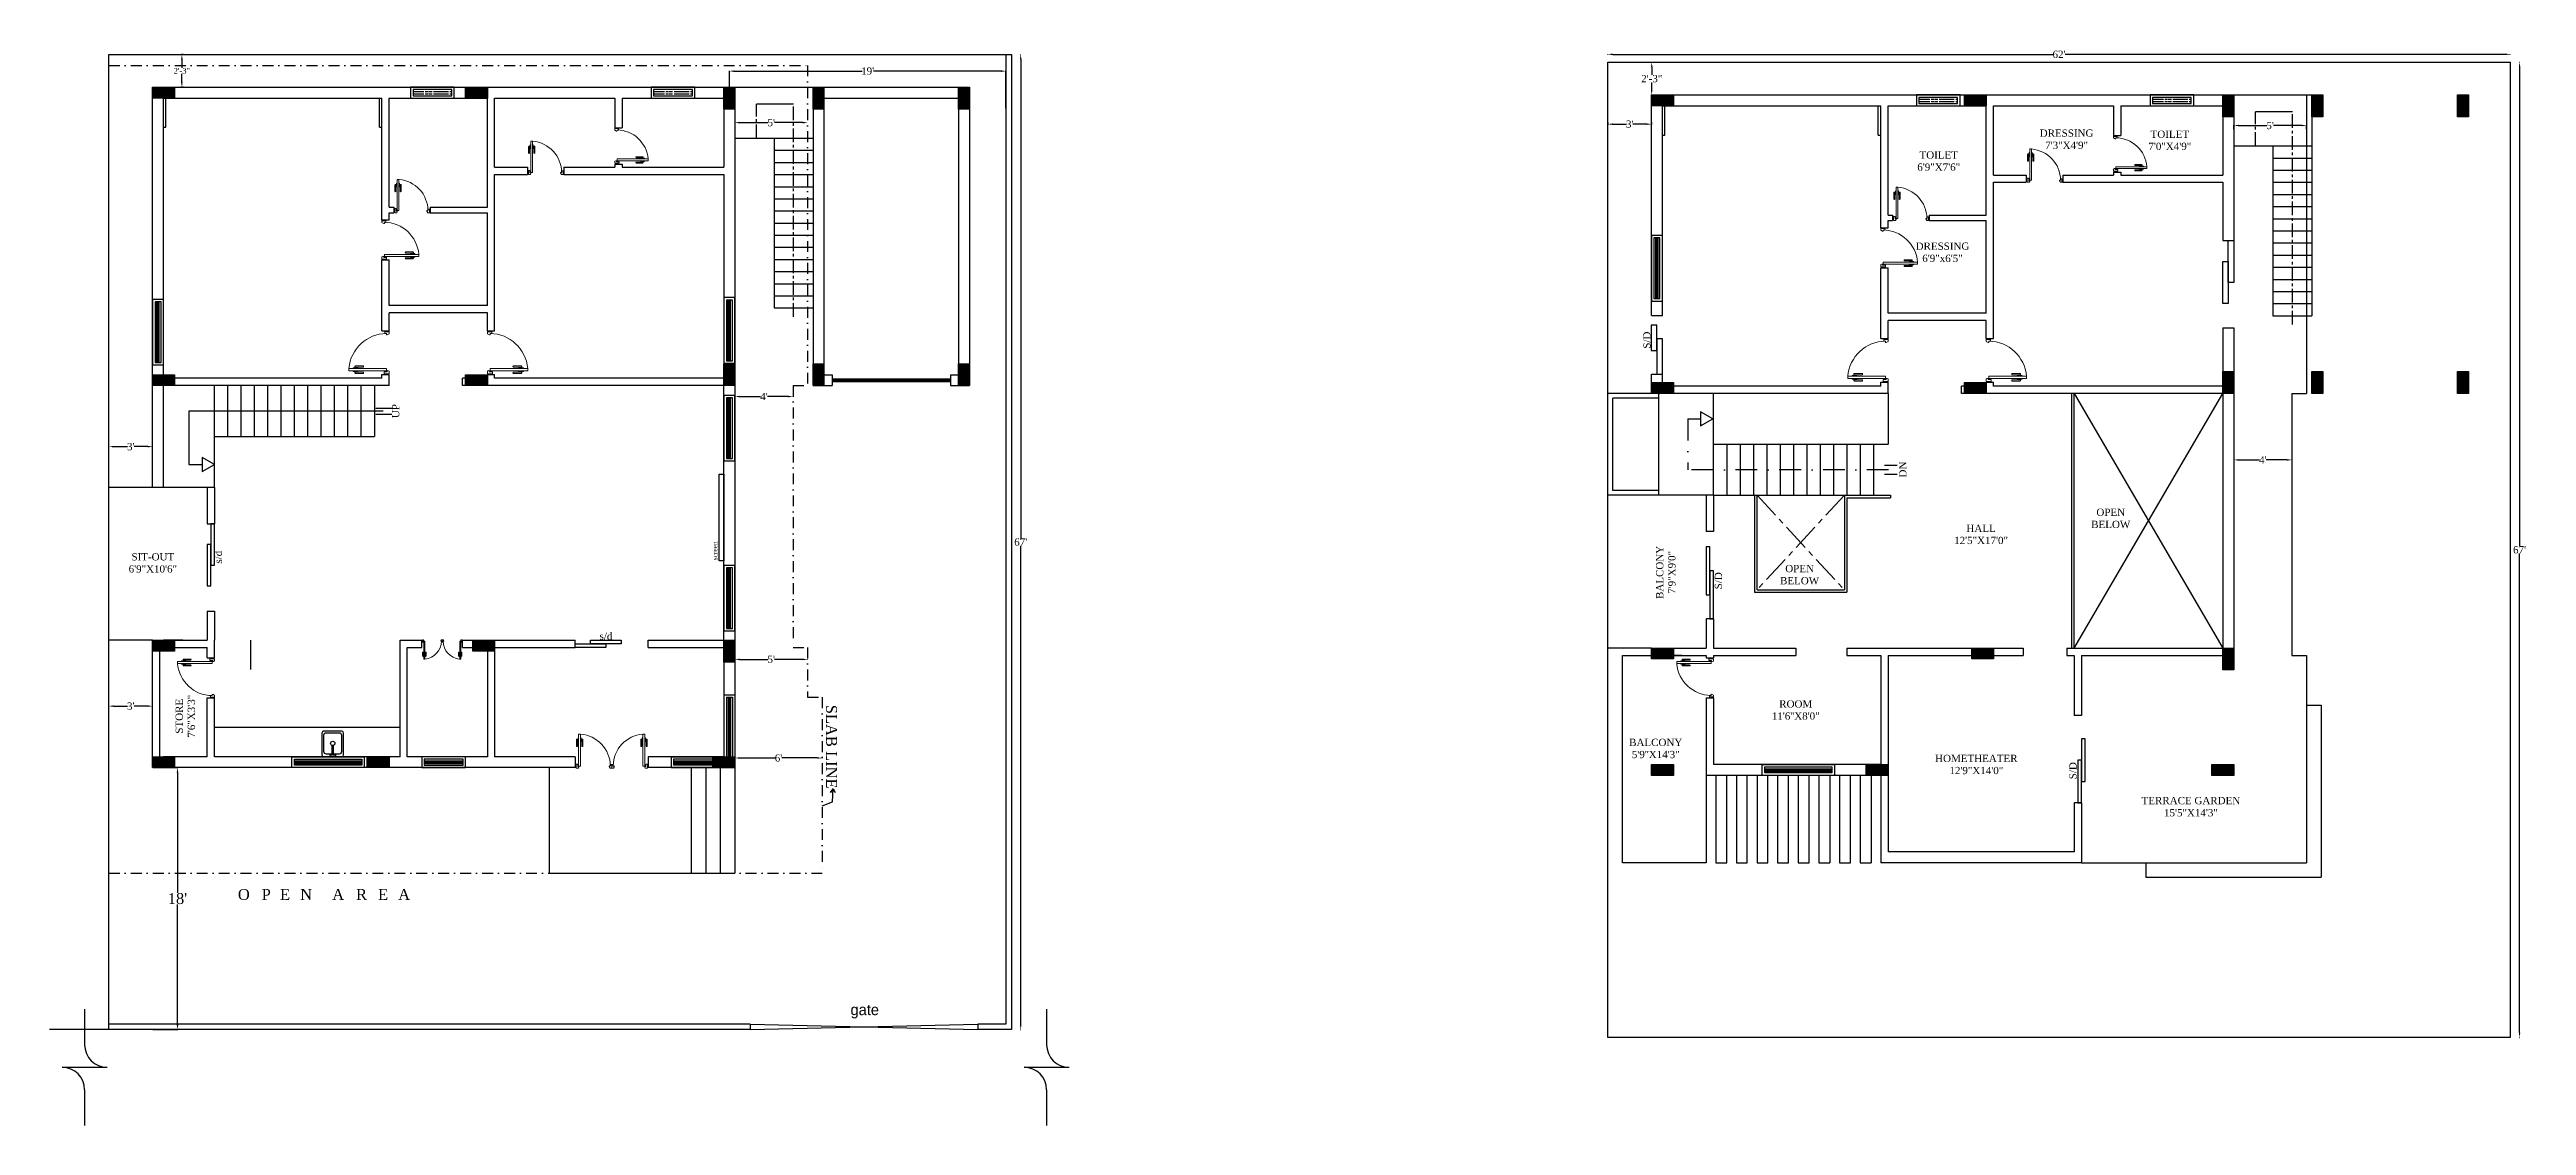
# Model space of a CAD drawing. Header units: inches. Extents: x 74 to 2116, y 279 to 1166.
import ezdxf

# ---------------------------------------------------------------- set-up
doc = ezdxf.new("R2010")
doc.units = ezdxf.units.IN
doc.header["$LTSCALE"] = 9
doc.header["$MEASUREMENT"] = 0
for name, pattern in [('CENTER', [2, 1.25, -0.25, 0.25, -0.25]), ('DASHDOTX2', [2, 1, -0.5, 0, -0.5]), ('DASHED2', [0.375, 0.25, -0.125])]:
    doc.linetypes.add(name, pattern=pattern)
for name, color, linetype, lineweight in [('COLUMNS', 43, 'Continuous', 25), ('DIMENSIONS', 223, 'Continuous', 25), ('DOORS', 32, 'Continuous', 25), ('PUERTAS', 40, 'Continuous', 15), ('PUERTAS MADERA', 37, 'Continuous', 13), ('WALL', 251, 'Continuous', 30), ('windows', 43, 'Continuous', 25)]:
    doc.layers.add(name, color=color, linetype=linetype, lineweight=lineweight)
for name, color, linetype in [('FURNITURE.NEW', 155, 'Continuous'), ('STAIR CASE', 23, 'Continuous'), ('TEXT', 232, 'Continuous')]:
    doc.layers.add(name, color=color, linetype=linetype)
doc.styles.add('outer', font='TEMPSITC.TTF', dxfattribs={"height": 9})
doc.styles.get("Standard").update_dxf_attribs({"font": 'times.ttf', "height": 6})
doc.dimstyles.get("Standard").update_dxf_attribs({"dimtxt": 6, "dimasz": 4, "dimexe": 0.18, "dimexo": 0.0625, "dimgap": 0.09, "dimtad": 0, "dimtih": 1, "dimtoh": 1, "dimdec": 0, "dimzin": 0, "dimdsep": 46, "dimlunit": 3, "dimtxsty": 'Standard', "dimcen": 0.09, "dimadec": 0, "dimazin": 0, "dimtfac": 1, "dimtdec": 0, "dimtofl": 0, "dimtmove": 0, "dimatfit": 3, "dimfxl": 1, "dimtolj": 1, "dimtzin": 0, "dimarcsym": 0})

msp = doc.modelspace()

# ---------------------------------------------------------------- texts
at = {"color": 7, "lineweight": 30, "ltscale": 16, "attachment_point": 5, "rotation": 90, "style": 'outer'}
for s, insert, char_height in [('\\A1;{\\fTimes New Roman|b0|i0|c0|p18;\\C256;S/D}', (1390.9, 926.5), 6), ('\\A1;{\\fTimes New Roman|b0|i0|c0|p18;\\C256;screen}', (622.6, 752.8), 4)]:
    msp.add_mtext(s, dxfattribs=dict(at, insert=insert, char_height=char_height))
at = {"color": 7, "lineweight": 30, "ltscale": 16, "insert": (1516.8, 733.1), "char_height": 6, "attachment_point": 5, "style": 'outer'}
msp.add_mtext('\\A1;{\\fTimes New Roman|b0|i0|c0|p18;\\C256;OPEN \\PBELOW}', dxfattribs=at)
at = {"layer": 'TEXT', "attachment_point": 5, "style": 'outer'}
for s, insert, char_height in [('\\A1;{\\fTimes New Roman|b0|i0|c0|p18;\\C256;DRESSING\\P7\'3"X4\'9"}', (1736.9, 1092.1), 6), ('\\A1;{\\fTimes New Roman|b0|i0|c0|p18;\\C256;TOILET\\P7\'0"X4\'9"}', (1822, 1091.2), 6), ('\\A1;{\\fTimes New Roman|b0|i0|c0|p18;\\C256;TOILET\\P6\'9"X7\'6"}', (1631.5, 1074.1), 6), ('\\A1;{\\fTimes New Roman|b0|i0|c0|p18;\\C256;DRESSING\\P6\'9"x6\'5"}', (1634.6, 998.9), 6), ('\\A1;{\\fTimes New Roman|b0|i0|c0|p18;\\C256;OPEN \\PBELOW}', (1773.3, 779.5), 6), ('\\A1;{\\fTimes New Roman|b0|i0|c0|p18;HALL\\P12\'5"X17\'0"}', (1666.4, 766.3), 6), ('\\A1;{\\fTimes New Roman|b0|i0|c0|p18;SIT-OUT\\P6\'9"X10\'6"}', (159.2, 742.8), 6), ('\\A1;{\\fTimes New Roman|b0|i0|c0|p18;\\C256;s/d}', (532.8, 682.4), 6), ('\\A1;{\\fTimes New Roman|b0|i0|c0|p18;\\C256;ROOM\\P11\'6\'\'X8\'0"}', (1513.6, 621.5), 6), ('\\A1;{\\fTimes New Roman|b0|i0|c0|p18;BALCONY\\P5\'9\'\'X14\'3"}', (1398.2, 589.8), 6), ('\\A1;{\\fTimes New Roman|b0|i0|c0|p18;\\C256;HOMETHEATER\\P12\'9"X14\'0"}', (1662.5, 576.6), 6), ('\\A1;{\\fTimes New Roman|b0|i0|c0|p18;\\C256;TERRACE GARDEN\\P15\'5"X14\'3"}', (1839.4, 541.8), 6), ('\\A1;{\\fTimes New Roman|b0|i0|c0|p18;\\T2;OPEN AREA}', (305.2, 469.4), 9), ('\\A1;{\\fBankGothic Lt BT|b0|i0|c0|p34;gate}', (746.1, 373.1), 9)]:
    msp.add_mtext(s, dxfattribs=dict(at, insert=insert, char_height=char_height))
for s, insert, char_height, rotation in [('\\A1;{\\fTimes New Roman|b0|i0|c0|p18;\\C232;UP}', (359.5, 868), 6, 90), ('\\A1;{\\fTimes New Roman|b0|i0|c0|p18;\\C256;DN}', (1601.9, 819.8), 6, 90), ('\\A1;{\\fTimes New Roman|b0|i0|c0|p18;BALCONY\\P7\'9"X9\'0"}', (1406.5, 735), 6, 90), ('\\A1;{\\fTimes New Roman|b0|i0|c0|p18;\\C256;s/d}', (213.2, 747.5), 6, 90), ('\\A1;{\\fTimes New Roman|b0|i0|c0|p18;\\C256;S/D}', (1449.9, 728.1), 6, 90), ('\\A1;{\\fTimes New Roman|b0|i0|c0|p18;STORE\\P7\'6"X3\'3"}', (186, 616.4), 6, 90), ('\\A1;{\\fTimes New Roman|b0|i0|c0|p18;SLAB LINE}', (718.7, 591.3), 9, 270), ('\\A1;{\\fTimes New Roman|b0|i0|c0|p18;\\C256;S/D}', (1742.2, 571.5), 6, 90)]:
    msp.add_mtext(s, dxfattribs=dict(at, insert=insert, char_height=char_height, rotation=rotation))

# ---------------------------------------------------------------- blocks, each defined once
blk = doc.blocks.new('*D25')
at = {"layer": 'Defpoints', "color": 0, "ltscale": 2, "transparency": 16777216}
for p in [(867, 1162), (867, 358), (874.7, 358)]:
    blk.add_point(p, dxfattribs=at)
at = {"layer": 'DIMENSIONS', "color": 0, "linetype": 'Continuous', "lineweight": -2, "ltscale": 2, "transparency": 16777216}
for p, q in [((874.5, 1162), (874.9, 1162)), ((874.7, 1158), (874.7, 763.2)), ((874.7, 362), (874.7, 756.9)), ((874.5, 358), (874.9, 358))]:
    blk.add_line(p, q, dxfattribs=at)
at = {"layer": 'DIMENSIONS', "color": 0, "ltscale": 2, "transparency": 16777216}
for points in [[(874, 1158), (875.3, 1158), (874.7, 1162)], [(874, 362), (875.3, 362), (874.7, 358)]]:
    blk.add_solid(points, dxfattribs=at)
at = {"layer": 'DIMENSIONS', "color": 0, "lineweight": 25, "ltscale": 2, "transparency": 16777216, "insert": (874.7, 760), "char_height": 6, "attachment_point": 5}
blk.add_mtext("\\A1;{\\C1;67'}", dxfattribs=at)
blk = doc.blocks.new('*D22')
at = {"layer": 'Defpoints', "color": 0, "transparency": 16777216}
for p in [(862.5, 1148.3), (634.5, 1117.8), (862.5, 1117.8)]:
    blk.add_point(p, dxfattribs=at)
at = {"layer": 'DIMENSIONS', "color": 0, "lineweight": -2, "transparency": 16777216}
for p, q in [((634.5, 1117.8), (634.5, 1148.4)), ((638.5, 1148.3), (743.9, 1148.3)), ((858.5, 1148.3), (753.2, 1148.3)), ((862.5, 1117.8), (862.5, 1148.4))]:
    blk.add_line(p, q, dxfattribs=at)
at = {"layer": 'DIMENSIONS', "color": 0, "transparency": 16777216}
for points in [[(638.5, 1148.9), (638.5, 1147.6), (634.5, 1148.3)], [(858.5, 1148.9), (858.5, 1147.6), (862.5, 1148.3)]]:
    blk.add_solid(points, dxfattribs=at)
at = {"layer": 'DIMENSIONS', "color": 0, "transparency": 16777216, "insert": (748.5, 1148.3), "char_height": 6, "attachment_point": 5}
blk.add_mtext("\\A1;{\\C1;19'}", dxfattribs=at)
blk = doc.blocks.new('*D26')
at = {"layer": 'Defpoints', "color": 0, "transparency": 16777216}
for p in [(159, 574), (159, 358), (179.5, 358)]:
    blk.add_point(p, dxfattribs=at)
at = {"layer": 'DIMENSIONS', "color": 0, "lineweight": -2, "transparency": 16777216}
for p, q in [((159.1, 574), (179.7, 574)), ((179.5, 570), (179.5, 470.7)), ((179.5, 362), (179.5, 461.3)), ((159.1, 358), (179.7, 358))]:
    blk.add_line(p, q, dxfattribs=at)
at = {"layer": 'DIMENSIONS', "color": 0, "transparency": 16777216}
for points in [[(178.9, 570), (180.2, 570), (179.5, 574)], [(178.9, 362), (180.2, 362), (179.5, 358)]]:
    blk.add_solid(points, dxfattribs=at)
at = {"layer": 'DIMENSIONS', "color": 0, "transparency": 16777216, "insert": (179.5, 466), "char_height": 6, "attachment_point": 5}
blk.add_mtext("\\A1;{\\H1.5x;\\C1;18'}", dxfattribs=at)
blk = doc.blocks.new('dgfgf')
at = {"layer": 'PUERTAS', "color": 253}
for p, q in [((-4.1, 20.4), (-3.7, 20.4)), ((-0.9, 20.4), (-1.4, 20.4))]:
    blk.add_line(p, q, dxfattribs=at)
for points in [[(-4.1, 21.2), (-4.1, 16.1, -1), (-4.8, 16.1), (-4.8, 20.8, -0.414214), (-4.5, 21.2), (-3.7, 21.2)], [(-0.9, 21.2), (-0.9, 16.1, 1), (-0.2, 16.1), (-0.2, 20.8, 0.414214), (-0.6, 21.2), (-1.4, 21.2)]]:
    blk.add_lwpolyline(points, format="xyb", dxfattribs=at)
for points in [[(-3.2, 22.2), (-3.7, 22.2), (-3.7, 19.4), (-3.2, 19.4)], [(-1.8, 22.2), (-1.4, 22.2), (-1.4, 19.4), (-1.8, 19.4)]]:
    blk.add_lwpolyline(points, dxfattribs=at)
at = {"layer": 'PUERTAS MADERA'}
for p, q in [((-3.2, 24.9), (-1.8, 24.9)), ((-3.2, 1.6), (-3.2, 24.9)), ((-1.8, 24.9), (-1.8, 1.6)), ((-25.9, 1.8), (-26.5, 1.8)), ((-25.9, 2.7), (-24.8, 2.7)), ((-25.9, 0), (-25.9, 2.7)), ((-24.8, 2.7), (-24.8, 1.6)), ((-24.8, 1.6), (-24.4, 1.6)), ((-24.7, 0), (-24, 1.2)), ((-1.8, 1.6), (-3.2, 1.6)), ((-1.5, 0), (-1.9, 0.7)), ((-1.1, 1.2), (-1.5, 1.2)), ((-1.5, 0), (0, 0)), ((-1.1, 3.1), (-1.1, 1.2)), ((0, 3.1), (-1.1, 3.1)), ((0, 0), (0, 3.1)), ((0, 2.7), (0.5, 2.7)), ((0, 0.5), (0.5, 0.5)), ((-25.9, 0), (-26.5, 0)), ((-24.7, 0), (-25.9, 0))]:
    blk.add_line(p, q, dxfattribs=at)
at = {"layer": 'PUERTAS MADERA', "color": 251}
blk.add_arc((-1.1, 1.2), 23.8, 95.224, 178.9225, dxfattribs=at)
at = {"layer": 'PUERTAS MADERA'}
for centre, start, end in [((-24.4, 1.3), 345.0691, 90.0005), ((-1.5, 0.8), 90.0055, 194.9369)]:
    blk.add_arc(centre, 0.36, start, end, dxfattribs=at)
blk = doc.blocks.new('*D23')
at = {"layer": 'Defpoints', "color": 0, "transparency": 16777216}
for p in [(123, 838.7), (123, 838.7), (159, 838.7)]:
    blk.add_point(p, dxfattribs=at)
at = {"layer": 'DIMENSIONS', "color": 0, "lineweight": -2, "transparency": 16777216}
for p, q in [((123, 838.7), (123, 838.9)), ((127, 838.7), (138.3, 838.7)), ((155, 838.7), (143.8, 838.7)), ((159, 838.7), (159, 838.9))]:
    blk.add_line(p, q, dxfattribs=at)
at = {"layer": 'DIMENSIONS', "color": 0, "transparency": 16777216}
for points in [[(127, 839.3), (127, 838), (123, 838.7)], [(155, 839.3), (155, 838), (159, 838.7)]]:
    blk.add_solid(points, dxfattribs=at)
at = {"layer": 'DIMENSIONS', "color": 0, "transparency": 16777216, "insert": (141, 838.7), "char_height": 6, "attachment_point": 5}
blk.add_mtext("\\A1;{\\C1;3'}", dxfattribs=at)
blk = doc.blocks.new('*D24')
at = {"layer": 'Defpoints', "color": 0, "transparency": 16777216}
for p in [(183.1, 1162), (184.3, 1162), (184.3, 1135)]:
    blk.add_point(p, dxfattribs=at)
at = {"layer": 'DIMENSIONS', "color": 0, "lineweight": -2, "transparency": 16777216}
for p, q in [((184.2, 1162), (182.9, 1162)), ((183.1, 1158), (183.1, 1151)), ((183.1, 1139), (183.1, 1146)), ((184.2, 1135), (182.9, 1135))]:
    blk.add_line(p, q, dxfattribs=at)
at = {"layer": 'DIMENSIONS', "color": 0, "transparency": 16777216}
for points in [[(182.5, 1158), (183.8, 1158), (183.1, 1162)], [(182.5, 1139), (183.8, 1139), (183.1, 1135)]]:
    blk.add_solid(points, dxfattribs=at)
at = {"layer": 'DIMENSIONS', "color": 0, "transparency": 16777216, "insert": (183.1, 1148.5), "char_height": 6, "attachment_point": 5}
blk.add_mtext('\\A1;{\\H0.77778x;\\C1;2\'-3"}', dxfattribs=at)
blk = doc.blocks.new('WINDOW')
at = {"layer": 'windows', "color": 4, "lineweight": 25, "ltscale": 2}
for p, q in [((383, 591.5), (415, 591.5)), ((383, 590.5), (415, 590.5)), ((383, 589.5), (415, 589.5))]:
    blk.add_line(p, q, dxfattribs=at)
at = {"layer": 'windows', "color": 5, "lineweight": 25, "ltscale": 2}
for points in [[(381, 586), (417, 586), (417, 595), (381, 595)], [(383, 588), (415, 588), (415, 593), (383, 593)]]:
    blk.add_lwpolyline(points, close=True, dxfattribs=at)
blk = doc.blocks.new('KITCHEN WINDOW')
at = {"layer": 'windows', "color": 4, "lineweight": 25, "ltscale": 2}
for p, q in [((294, 591.5), (349.5, 591.5)), ((294, 590.5), (349.5, 590.5)), ((294, 589.5), (349.5, 589.5))]:
    blk.add_line(p, q, dxfattribs=at)
at = {"layer": 'windows', "color": 5, "lineweight": 25, "ltscale": 2}
for points in [[(351.5, 586), (292, 586), (292, 595), (351.5, 595)], [(349.5, 588), (294, 588), (294, 593), (349.5, 593)]]:
    blk.add_lwpolyline(points, close=True, dxfattribs=at)
blk = doc.blocks.new('L SHAPE WINDOW')
at = {"color": 5, "lineweight": 25, "ltscale": 2}
for p, q in [((630, 646), (639, 646)), ((630, 646), (630, 595)), ((632, 644), (632, 593)), ((632, 644), (637, 644)), ((637, 644), (637, 588)), ((639, 646), (639, 586)), ((586.5, 595), (586.5, 586)), ((586.5, 595), (630, 595)), ((632, 593), (588.5, 593)), ((588.5, 593), (588.5, 588)), ((586.5, 586), (639, 586)), ((637, 588), (588.5, 588))]:
    blk.add_line(p, q, dxfattribs=at)
at = {"color": 4, "lineweight": 25, "ltscale": 2}
for p, q in [((633.5, 644), (633.5, 591.5)), ((634.5, 644), (634.5, 590.5)), ((635.5, 644), (635.5, 589.5)), ((588.5, 591.5), (633.5, 591.5)), ((588.5, 590.5), (634.5, 590.5)), ((588.5, 589.5), (635.5, 589.5))]:
    blk.add_line(p, q, dxfattribs=at)
blk = doc.blocks.new('WINDOW 1')
at = {"color": 4}
for p, q in [((633.5, 832.8), (633.5, 882.8)), ((634.5, 832.8), (634.5, 882.8)), ((635.5, 832.8), (635.5, 882.8))]:
    blk.add_line(p, q, dxfattribs=at)
at = {"color": 5}
for points in [[(639, 830.8), (639, 884.8), (630, 884.8), (630, 830.8)], [(637, 832.8), (637, 882.8), (632, 882.8), (632, 832.8)]]:
    blk.add_lwpolyline(points, close=True, dxfattribs=at)
blk = doc.blocks.new('GB')
at = {"color": 21}
for p, q in [((309.2, 614.5), (309.2, 596.5)), ((325.7, 616), (310.7, 616)), ((323.7, 614.5), (312.7, 614.5)), ((327.2, 596.5), (327.2, 614.5)), ((310.7, 612.5), (310.7, 599.5)), ((310.7, 595), (325.7, 595)), ((312.7, 597.5), (317.8, 597.5)), ((317.8, 596.7), (315.7, 596.7)), ((315.7, 596.7), (315.7, 595.5)), ((315.7, 595.5), (320.7, 595.5)), ((317.8, 596.7), (317.8, 603.7)), ((317.8, 603.7), (318.6, 603.7)), ((318.6, 603.7), (318.6, 596.7)), ((318.6, 597.5), (323.7, 597.5)), ((320.7, 596.7), (318.6, 596.7)), ((320.7, 595.5), (320.7, 596.7)), ((325.7, 599.5), (325.7, 612.5))]:
    blk.add_line(p, q, dxfattribs=at)
at = {"color": 21, "linetype": 'Continuous'}
blk.add_circle((318.2, 606, 110), 1.75, dxfattribs=at)
at = {"color": 21}
for centre, radius, start, end in [((310.7, 614.5), 1.5, 90, 180), ((312.7, 612.5), 2, 90, 180), ((323.7, 612.5), 2, 0, 90), ((325.7, 614.5), 1.5, 0, 90), ((310.7, 596.5), 1.5, 180, 270), ((312.7, 599.5), 2, 180, 270), ((323.7, 599.5), 2, 270, 0), ((325.7, 596.5), 1.5, 270, 0)]:
    blk.add_arc(centre, radius, start, end, dxfattribs=at)
blk = doc.blocks.new('*D38')
at = {"layer": 'Defpoints', "color": 0, "transparency": 16777216}
for p in [(1934.7, 1103.4), (1874.7, 1100.4), (1934.7, 1100.4)]:
    blk.add_point(p, dxfattribs=at)
at = {"layer": 'DIMENSIONS', "color": 0, "lineweight": -2, "transparency": 16777216}
for p, q in [((1874.7, 1100.5), (1874.7, 1103.6)), ((1878.7, 1103.4), (1902, 1103.4)), ((1930.7, 1103.4), (1907.4, 1103.4)), ((1934.7, 1100.5), (1934.7, 1103.6))]:
    blk.add_line(p, q, dxfattribs=at)
at = {"layer": 'DIMENSIONS', "color": 0, "transparency": 16777216}
for points in [[(1878.7, 1104.1), (1878.7, 1102.8), (1874.7, 1103.4)], [(1930.7, 1104.1), (1930.7, 1102.8), (1934.7, 1103.4)]]:
    blk.add_solid(points, dxfattribs=at)
at = {"layer": 'DIMENSIONS', "color": 0, "transparency": 16777216, "insert": (1904.7, 1103.4), "char_height": 6, "attachment_point": 5}
blk.add_mtext("\\A1;{\\C1;5'}", dxfattribs=at)
blk = doc.blocks.new('*D39')
at = {"layer": 'Defpoints', "color": 0, "transparency": 16777216}
for p in [(1874.7, 829.9), (1922.7, 829.9), (1922.7, 827.7)]:
    blk.add_point(p, dxfattribs=at)
at = {"layer": 'DIMENSIONS', "color": 0, "lineweight": -2, "transparency": 16777216}
for p, q in [((1874.7, 829.8), (1874.7, 827.5)), ((1878.7, 827.7), (1895.9, 827.7)), ((1918.7, 827.7), (1901.5, 827.7)), ((1922.7, 829.8), (1922.7, 827.5))]:
    blk.add_line(p, q, dxfattribs=at)
at = {"layer": 'DIMENSIONS', "color": 0, "transparency": 16777216}
for points in [[(1878.7, 828.4), (1878.7, 827.1), (1874.7, 827.7)], [(1918.7, 828.4), (1918.7, 827.1), (1922.7, 827.7)]]:
    blk.add_solid(points, dxfattribs=at)
at = {"layer": 'DIMENSIONS', "color": 0, "transparency": 16777216, "insert": (1898.7, 827.7), "char_height": 6, "attachment_point": 5}
blk.add_mtext("\\A1;{\\C1;4'}", dxfattribs=at)
blk = doc.blocks.new('*D36')
at = {"layer": 'Defpoints', "color": 0, "ltscale": 2, "transparency": 16777216}
for p in [(1358.7, 1155.6), (2102.7, 1162.1), (2102.7, 1155.6)]:
    blk.add_point(p, dxfattribs=at)
at = {"layer": 'DIMENSIONS', "color": 0, "linetype": 'Continuous', "lineweight": -2, "ltscale": 2, "transparency": 16777216}
for p, q in [((1358.7, 1162), (1358.7, 1162.3)), ((1362.7, 1162.1), (1725.8, 1162.1)), ((2098.7, 1162.1), (1735.6, 1162.1)), ((2102.7, 1162), (2102.7, 1162.3))]:
    blk.add_line(p, q, dxfattribs=at)
at = {"layer": 'DIMENSIONS', "color": 0, "ltscale": 2, "transparency": 16777216}
for points in [[(1362.7, 1162.8), (1362.7, 1161.5), (1358.7, 1162.1)], [(2098.7, 1162.8), (2098.7, 1161.5), (2102.7, 1162.1)]]:
    blk.add_solid(points, dxfattribs=at)
at = {"layer": 'DIMENSIONS', "color": 0, "lineweight": 25, "ltscale": 2, "transparency": 16777216, "insert": (1730.7, 1162.1), "char_height": 6, "attachment_point": 5}
blk.add_mtext("\\A1;{\\C1;62'}", dxfattribs=at)
blk = doc.blocks.new('*D37')
at = {"color": 0, "linetype": 'Continuous', "lineweight": -2, "ltscale": 2, "transparency": 16777216}
for p, q in [((2110.2, 1155.6), (2110.5, 1155.6)), ((2110.3, 1151.6), (2110.3, 756.8)), ((2110.3, 355.6), (2110.3, 750.5)), ((2110.2, 351.6), (2110.5, 351.6))]:
    blk.add_line(p, q, dxfattribs=at)
at = {"color": 0, "ltscale": 2, "transparency": 16777216}
for points in [[(2109.7, 1151.6), (2111, 1151.6), (2110.3, 1155.6)], [(2109.7, 355.6), (2111, 355.6), (2110.3, 351.6)]]:
    blk.add_solid(points, dxfattribs=at)
at = {"layer": 'Defpoints', "color": 0, "ltscale": 2, "transparency": 16777216}
for p in [(2102.7, 1155.6), (2102.7, 351.6), (2110.3, 351.6)]:
    blk.add_point(p, dxfattribs=at)
at = {"color": 0, "lineweight": 25, "ltscale": 2, "transparency": 16777216, "insert": (2110.3, 753.6), "char_height": 6, "attachment_point": 5}
blk.add_mtext("\\A1;{\\C1;67'}", dxfattribs=at)
blk = doc.blocks.new('*D40')
at = {"layer": 'Defpoints', "color": 0, "transparency": 16777216}
for p in [(1394.7, 1155.6), (1394.9, 1155.6), (1394.7, 1128.6)]:
    blk.add_point(p, dxfattribs=at)
at = {"layer": 'DIMENSIONS', "color": 0, "lineweight": -2, "transparency": 16777216}
for p, q in [((1394.8, 1155.6), (1395, 1155.6)), ((1394.9, 1151.6), (1394.9, 1145.3)), ((1394.8, 1128.6), (1395, 1128.6)), ((1394.9, 1132.6), (1394.9, 1139))]:
    blk.add_line(p, q, dxfattribs=at)
at = {"layer": 'DIMENSIONS', "color": 0, "transparency": 16777216}
for points in [[(1394.2, 1151.6), (1395.5, 1151.6), (1394.9, 1155.6)], [(1394.2, 1132.6), (1395.5, 1132.6), (1394.9, 1128.6)]]:
    blk.add_solid(points, dxfattribs=at)
at = {"layer": 'DIMENSIONS', "color": 0, "transparency": 16777216, "insert": (1394.9, 1142.1), "char_height": 6, "attachment_point": 5}
blk.add_mtext('\\A1;{\\C1;2\'-3"}', dxfattribs=at)
blk = doc.blocks.new('*D41')
at = {"layer": 'Defpoints', "color": 0, "transparency": 16777216}
for p in [(639, 889), (687, 889), (687, 880)]:
    blk.add_point(p, dxfattribs=at)
at = {"layer": 'DIMENSIONS', "color": 0, "lineweight": -2, "transparency": 16777216}
for p, q in [((639, 888.9), (639, 879.8)), ((643, 880), (660.2, 880)), ((683, 880), (665.9, 880)), ((687, 888.9), (687, 879.8))]:
    blk.add_line(p, q, dxfattribs=at)
at = {"layer": 'DIMENSIONS', "color": 0, "transparency": 16777216}
for points in [[(643, 880.6), (643, 879.3), (639, 880)], [(683, 880.6), (683, 879.3), (687, 880)]]:
    blk.add_solid(points, dxfattribs=at)
at = {"layer": 'DIMENSIONS', "color": 0, "transparency": 16777216, "insert": (663, 880), "char_height": 6, "attachment_point": 5}
blk.add_mtext("\\A1;{\\C1;4'}", dxfattribs=at)
blk = doc.blocks.new('*D42')
at = {"layer": 'Defpoints', "color": 0, "transparency": 16777216}
for p in [(639, 1105.8), (699, 1105.8), (699, 1105.8)]:
    blk.add_point(p, dxfattribs=at)
at = {"layer": 'DIMENSIONS', "color": 0, "lineweight": -2, "transparency": 16777216}
for p, q in [((639, 1105.9), (639, 1106)), ((643, 1105.8), (666.3, 1105.8)), ((695, 1105.8), (671.8, 1105.8)), ((699, 1105.9), (699, 1106))]:
    blk.add_line(p, q, dxfattribs=at)
at = {"layer": 'DIMENSIONS', "color": 0, "transparency": 16777216}
for points in [[(643, 1106.5), (643, 1105.1), (639, 1105.8)], [(695, 1106.5), (695, 1105.1), (699, 1105.8)]]:
    blk.add_solid(points, dxfattribs=at)
at = {"layer": 'DIMENSIONS', "color": 0, "transparency": 16777216, "insert": (669, 1105.8), "char_height": 6, "attachment_point": 5}
blk.add_mtext("\\A1;{\\C1;5'}", dxfattribs=at)
blk = doc.blocks.new('*D43')
at = {"layer": 'Defpoints', "color": 0, "transparency": 16777216}
for p in [(639, 663.3), (639, 663.3), (699, 663.3)]:
    blk.add_point(p, dxfattribs=at)
at = {"layer": 'DIMENSIONS', "color": 0, "lineweight": -2, "transparency": 16777216}
for p, q in [((639, 663.3), (639, 663.4)), ((643, 663.3), (666.3, 663.3)), ((695, 663.3), (671.8, 663.3)), ((699, 663.3), (699, 663.4))]:
    blk.add_line(p, q, dxfattribs=at)
at = {"layer": 'DIMENSIONS', "color": 0, "transparency": 16777216}
for points in [[(643, 663.9), (643, 662.6), (639, 663.3)], [(695, 663.9), (695, 662.6), (699, 663.3)]]:
    blk.add_solid(points, dxfattribs=at)
at = {"layer": 'DIMENSIONS', "color": 0, "transparency": 16777216, "insert": (669, 663.3), "char_height": 6, "attachment_point": 5}
blk.add_mtext("\\A1;{\\C1;5'}", dxfattribs=at)
blk = doc.blocks.new('*D44')
at = {"layer": 'Defpoints', "color": 0, "transparency": 16777216}
for p in [(639, 583), (711, 583), (711, 582)]:
    blk.add_point(p, dxfattribs=at)
at = {"layer": 'DIMENSIONS', "color": 0, "lineweight": -2, "transparency": 16777216}
for p, q in [((639, 582.9), (639, 581.8)), ((643, 582), (672.3, 582)), ((707, 582), (677.8, 582)), ((711, 582.9), (711, 581.8))]:
    blk.add_line(p, q, dxfattribs=at)
at = {"layer": 'DIMENSIONS', "color": 0, "transparency": 16777216}
for points in [[(643, 582.6), (643, 581.3), (639, 582)], [(707, 582.6), (707, 581.3), (711, 582)]]:
    blk.add_solid(points, dxfattribs=at)
at = {"layer": 'DIMENSIONS', "color": 0, "transparency": 16777216, "insert": (675, 582), "char_height": 6, "attachment_point": 5}
blk.add_mtext("\\A1;{\\C1;6'}", dxfattribs=at)
blk = doc.blocks.new('*D45')
at = {"layer": 'Defpoints', "color": 0, "transparency": 16777216}
for p in [(1358.7, 1105.9), (1358.7, 1104.5), (1394.7, 1105.9)]:
    blk.add_point(p, dxfattribs=at)
at = {"layer": 'DIMENSIONS', "color": 0, "lineweight": -2, "transparency": 16777216}
for p, q in [((1358.7, 1105.8), (1358.7, 1104.3)), ((1362.7, 1104.5), (1374, 1104.5)), ((1390.7, 1104.5), (1379.4, 1104.5)), ((1394.7, 1105.8), (1394.7, 1104.3))]:
    blk.add_line(p, q, dxfattribs=at)
at = {"layer": 'DIMENSIONS', "color": 0, "transparency": 16777216}
for points in [[(1362.7, 1105.2), (1362.7, 1103.9), (1358.7, 1104.5)], [(1390.7, 1105.2), (1390.7, 1103.9), (1394.7, 1104.5)]]:
    blk.add_solid(points, dxfattribs=at)
at = {"layer": 'DIMENSIONS', "color": 0, "transparency": 16777216, "insert": (1376.7, 1104.5), "char_height": 6, "attachment_point": 5}
blk.add_mtext("\\A1;{\\C1;3'}", dxfattribs=at)
blk = doc.blocks.new('*D46')
at = {"color": 0, "lineweight": -2, "transparency": 16777216}
for p, q in [((123, 624.8), (123, 624.9)), ((127, 624.7), (138.3, 624.7)), ((155, 624.7), (143.8, 624.7)), ((159, 624.8), (159, 624.9))]:
    blk.add_line(p, q, dxfattribs=at)
at = {"color": 0, "transparency": 16777216}
for points in [[(127, 625.4), (127, 624.1), (123, 624.7)], [(155, 625.4), (155, 624.1), (159, 624.7)]]:
    blk.add_solid(points, dxfattribs=at)
at = {"layer": 'Defpoints', "color": 0, "transparency": 16777216}
for p in [(123, 624.7), (159, 624.7), (159, 624.7)]:
    blk.add_point(p, dxfattribs=at)
at = {"color": 0, "transparency": 16777216, "insert": (141, 624.7), "char_height": 6, "attachment_point": 5}
blk.add_mtext("\\A1;3'", dxfattribs=at)

# ---------------------------------------------------------------- dimensions: what is measured, and where the dimension line sits
at = {"color": 0, "lineweight": 25, "ltscale": 2}
dim = msp.add_aligned_dim(p1=(2102.7, 1155.6), p2=(2102.7, 351.6), distance=7.6, text='{\\C1;<>}', dimstyle='Standard', override={"dimtxt": 9, "dimtfac": 0.85, "dimfxl": 0.179993, "dimfxlon": 1, "dimarcsym": 1}, dxfattribs=at)
dim.commit()
dim.dimension.update_dxf_attribs({"geometry": '*D37', "text_midpoint": (2110.3, 753.6)})
dim = msp.add_linear_dim(base=(159, 624.7), p1=(123, 624.7), p2=(159, 624.7), dimstyle='Standard', override={"dimfxl": 0.18})
dim.commit()
dim.dimension.update_dxf_attribs({"geometry": '*D46', "text_midpoint": (141, 624.7)})
at = {"layer": 'DIMENSIONS', "color": 0, "lineweight": 25, "ltscale": 2}
for p1, p2, distance, picture, middle in [((1358.7, 1155.6), (2102.7, 1155.6), 6.5, '*D36', (1730.7, 1162.1)), ((867, 1162), (867, 358), 7.6, '*D25', (874.7, 760))]:
    dim = msp.add_aligned_dim(p1=p1, p2=p2, distance=distance, text='{\\C1;<>}', dimstyle='Standard', override={"dimtxt": 9, "dimtfac": 0.85, "dimfxl": 0.179993, "dimfxlon": 1, "dimarcsym": 1}, dxfattribs=at)
    dim.commit()
    dim.dimension.update_dxf_attribs({"geometry": picture, "text_midpoint": middle})
at = {"layer": 'DIMENSIONS'}
for base, p1, p2, text, picture, middle in [((183.1, 1162), (184.3, 1135), (184.3, 1162), '{\\H0.77778x;\\C1;<>}', '*D24', (183.1, 1148.5)), ((1394.9, 1155.6), (1394.7, 1128.6), (1394.7, 1155.6), '{\\C1;<>}', '*D40', (1394.9, 1142.1)), ((179.5, 358), (159, 574), (159, 358), '{\\H1.5x;\\C1;<>}', '*D26', (179.5, 466))]:
    dim = msp.add_linear_dim(base=base, p1=p1, p2=p2, angle=90, text=text, dimstyle='Standard', override={"dimfxl": 0.18}, dxfattribs=at)
    dim.commit()
    dim.dimension.update_dxf_attribs({"geometry": picture, "text_midpoint": middle})
for base, p1, p2, picture, middle in [((862.5, 1148.3), (634.5, 1117.8), (862.5, 1117.8), '*D22', (748.5, 1148.3)), ((699, 1105.8), (639, 1105.8), (699, 1105.8), '*D42', (669, 1105.8)), ((1358.7, 1104.5), (1394.7, 1105.9), (1358.7, 1105.9), '*D45', (1376.7, 1104.5)), ((1934.7, 1103.4), (1874.7, 1100.4), (1934.7, 1100.4), '*D38', (1904.7, 1103.4)), ((687, 880), (639, 889), (687, 889), '*D41', (663, 880)), ((123, 838.7), (159, 838.7), (123, 838.7), '*D23', (141, 838.7)), ((1922.7, 827.7), (1874.7, 829.9), (1922.7, 829.9), '*D39', (1898.7, 827.7)), ((639, 663.3), (699, 663.3), (639, 663.3), '*D43', (669, 663.3)), ((711, 582), (639, 583), (711, 583), '*D44', (675, 582))]:
    dim = msp.add_linear_dim(base=base, p1=p1, p2=p2, text='{\\C1;<>}', dimstyle='Standard', override={"dimfxl": 0.18}, dxfattribs=at)
    dim.commit()
    dim.dimension.update_dxf_attribs({"geometry": picture, "text_midpoint": middle})

# ---------------------------------------------------------------- hatches: boundary and pattern name
at = {"layer": 'COLUMNS'}
h = msp.add_hatch(color=21, dxfattribs=at)
h.dxf.hatch_style = 1
h.paths.add_polyline_path([(177, 1135), (159, 1135), (159, 1126), (177, 1126)])
h = msp.add_hatch(color=21, dxfattribs=at)
h.dxf.hatch_style = 1
h.paths.add_polyline_path([(435, 1135), (417, 1135), (417, 1126), (435, 1126)])
h = msp.add_hatch(color=21, dxfattribs=at)
h.dxf.hatch_style = 1
h.paths.add_polyline_path([(630, 1117), (639, 1117), (639, 1135), (630, 1135)])
h = msp.add_hatch(color=21, dxfattribs=at)
h.dxf.hatch_style = 1
h.paths.add_polyline_path([(703.5, 1117), (712.5, 1117), (712.5, 1135), (703.5, 1135)])
h = msp.add_hatch(color=21, dxfattribs=at)
h.dxf.hatch_style = 1
h.paths.add_polyline_path([(823.5, 1117), (832.5, 1117), (832.5, 1135), (823.5, 1135)])
h = msp.add_hatch(color=21, dxfattribs=at)
h.dxf.hatch_style = 1
h.paths.add_polyline_path([(1412.7, 1119.6), (1412.7, 1128.6), (1394.7, 1128.6), (1394.7, 1119.6)])
h = msp.add_hatch(color=21, dxfattribs=at)
h.dxf.hatch_style = 1
h.paths.add_polyline_path([(1670.7, 1119.6), (1670.7, 1128.6), (1652.7, 1128.6), (1652.7, 1119.6)])
h = msp.add_hatch(color=21, dxfattribs=at)
h.dxf.hatch_style = 1
h.paths.add_polyline_path([(1865.7, 1110.6), (1874.7, 1110.6), (1874.7, 1128.6), (1865.7, 1128.6)])
h = msp.add_hatch(color=21, dxfattribs=at)
h.dxf.hatch_style = 1
h.paths.add_polyline_path([(1939.2, 1110.6), (1948.2, 1110.6), (1948.2, 1128.6), (1939.2, 1128.6)])
h = msp.add_hatch(color=21, dxfattribs=at)
h.dxf.hatch_style = 1
h.paths.add_polyline_path([(2059.2, 1110.6), (2068.2, 1110.6), (2068.2, 1128.6), (2059.2, 1128.6)])
h = msp.add_hatch(color=21, dxfattribs=at)
h.dxf.hatch_style = 1
h.paths.add_polyline_path([(630, 889), (639, 889), (639, 907), (630, 907)])
h = msp.add_hatch(color=21, dxfattribs=at)
h.dxf.hatch_style = 1
h.paths.add_polyline_path([(703.5, 889), (712.5, 889), (712.5, 907), (703.5, 907)])
h = msp.add_hatch(color=21, dxfattribs=at)
h.dxf.hatch_style = 1
h.paths.add_polyline_path([(823.5, 889), (832.5, 889), (832.5, 907), (823.5, 907)])
h = msp.add_hatch(color=21, dxfattribs=at)
h.dxf.hatch_style = 1
h.paths.add_polyline_path([(1865.7, 882.6), (1874.7, 882.6), (1874.7, 900.6), (1865.7, 900.6)])
h = msp.add_hatch(color=21, dxfattribs=at)
h.dxf.hatch_style = 1
h.paths.add_polyline_path([(1939.2, 882.6), (1948.2, 882.6), (1948.2, 900.6), (1939.2, 900.6)])
h = msp.add_hatch(color=21, dxfattribs=at)
h.dxf.hatch_style = 1
h.paths.add_polyline_path([(2059.2, 882.6), (2068.2, 882.6), (2068.2, 900.6), (2059.2, 900.6)])
h = msp.add_hatch(color=21, dxfattribs=at)
h.dxf.hatch_style = 1
h.paths.add_polyline_path([(177, 898), (159, 898), (159, 889), (177, 889)])
h = msp.add_hatch(color=21, dxfattribs=at)
h.dxf.hatch_style = 1
h.paths.add_polyline_path([(435, 898), (417, 898), (417, 889), (435, 889)])
h = msp.add_hatch(color=21, dxfattribs=at)
h.dxf.hatch_style = 1
h.paths.add_polyline_path([(1412.7, 882.6), (1412.7, 891.6), (1394.7, 891.6), (1394.7, 882.6)])
h = msp.add_hatch(color=21, dxfattribs=at)
h.dxf.hatch_style = 1
h.paths.add_polyline_path([(1670.7, 882.6), (1670.7, 891.6), (1652.7, 891.6), (1652.7, 882.6)])
h = msp.add_hatch(color=21, dxfattribs=at)
h.dxf.hatch_style = 1
h.paths.add_polyline_path([(177, 670), (177, 679), (159, 679), (159, 670)])
h = msp.add_hatch(color=21, dxfattribs=at)
h.dxf.hatch_style = 1
h.paths.add_polyline_path([(441, 670), (441, 679), (423, 679), (423, 670)])
h = msp.add_hatch(color=21, dxfattribs=at)
h.dxf.hatch_style = 1
h.paths.add_polyline_path([(630, 661), (639, 661), (639, 679), (630, 679)])
h = msp.add_hatch(color=21, dxfattribs=at)
h.dxf.hatch_style = 1
h.paths.add_polyline_path([(1412.7, 663.6), (1412.7, 672.6), (1394.7, 672.6), (1394.7, 663.6)])
h = msp.add_hatch(color=21, dxfattribs=at)
h.dxf.hatch_style = 1
h.paths.add_polyline_path([(1676.7, 663.6), (1676.7, 672.6), (1658.7, 672.6), (1658.7, 663.6)])
h = msp.add_hatch(color=21, dxfattribs=at)
h.dxf.hatch_style = 1
h.paths.add_polyline_path([(1865.7, 654.6), (1874.7, 654.6), (1874.7, 672.6), (1865.7, 672.6)])
h = msp.add_hatch(color=21, dxfattribs=at)
h.dxf.hatch_style = 1
h.paths.add_polyline_path([(177, 574), (177, 583), (159, 583), (159, 574)])
h = msp.add_hatch(color=21, dxfattribs=at)
h.dxf.hatch_style = 1
h.paths.add_polyline_path([(354, 574), (354, 583), (336, 583), (336, 574)])
h = msp.add_hatch(color=21, dxfattribs=at)
h.dxf.hatch_style = 1
h.paths.add_polyline_path([(639, 574), (639, 583), (621, 583), (621, 574)])
h = msp.add_hatch(color=21, dxfattribs=at)
h.dxf.hatch_style = 1
h.paths.add_polyline_path([(1412.7, 567.6), (1412.7, 576.6), (1394.7, 576.6), (1394.7, 567.6)])
h = msp.add_hatch(color=21, dxfattribs=at)
h.dxf.hatch_style = 1
h.paths.add_polyline_path([(1589.7, 567.6), (1589.7, 576.6), (1571.7, 576.6), (1571.7, 567.6)])
h = msp.add_hatch(color=21, dxfattribs=at)
h.dxf.hatch_style = 1
h.paths.add_polyline_path([(1874.7, 567.6), (1874.7, 576.6), (1856.7, 576.6), (1856.7, 567.6)])

# ---------------------------------------------------------------- linework, layer by layer
at = {"color": 23, "lineweight": 25, "ltscale": 2}
for p, q in [((170, 1102), (170, 1126)), ((346, 1102), (346, 1126)), ((1405.7, 1095.6), (1405.7, 1119.6)), ((1581.7, 1095.6), (1581.7, 1119.6)), ((168, 1102), (170, 1102)), ((346, 1102), (348, 1102)), ((1403.7, 1095.6), (1405.7, 1095.6)), ((1581.7, 1095.6), (1583.7, 1095.6))]:
    msp.add_line(p, q, dxfattribs=at)
at = {"color": 6, "linetype": 'DASHED2'}
for p, q in [((373.7, 1131.5), (405.7, 1131.5)), ((373.7, 1129.5), (405.7, 1129.5)), ((572, 1131.5), (604, 1131.5)), ((572, 1129.5), (604, 1129.5)), ((1615.1, 1125.1), (1647.1, 1125.1)), ((1615.1, 1125.1), (1647.1, 1125.1)), ((1615.1, 1123.1), (1647.1, 1123.1)), ((1615.1, 1123.1), (1647.1, 1123.1)), ((1807.7, 1125.1), (1839.7, 1125.1)), ((1807.7, 1125.1), (1839.7, 1125.1)), ((1807.7, 1123.1), (1839.7, 1123.1)), ((1807.7, 1123.1), (1839.7, 1123.1))]:
    msp.add_line(p, q, dxfattribs=at)
at = {"color": 6, "linetype": 'DASHDOTX2'}
for p, q in [((373.7, 1131.5), (405.7, 1131.5)), ((373.7, 1129.5), (405.7, 1129.5)), ((572, 1131.5), (604, 1131.5)), ((572, 1129.5), (604, 1129.5)), ((1615.1, 1125.1), (1647.1, 1125.1)), ((1615.1, 1125.1), (1647.1, 1125.1)), ((1615.1, 1123.1), (1647.1, 1123.1)), ((1615.1, 1123.1), (1647.1, 1123.1)), ((1807.7, 1125.1), (1839.7, 1125.1)), ((1807.7, 1125.1), (1839.7, 1125.1)), ((1807.7, 1123.1), (1839.7, 1123.1)), ((1807.7, 1123.1), (1839.7, 1123.1))]:
    msp.add_line(p, q, dxfattribs=at)
for p, q in [((639, 1135), (703.5, 1135)), ((703.5, 1135), (703.5, 953)), ((1874.7, 1128.6), (1939.2, 1128.6)), ((1939.2, 1128.6), (1939.2, 946.6)), ((687.4, 1121), (656.8, 1121)), ((1923.1, 1114.6), (1892.5, 1114.6)), ((639, 1093), (703.5, 1093)), ((671.3, 1093), (671.3, 953)), ((671.3, 1083), (703.5, 1083)), ((1874.7, 1086.6), (1939.2, 1086.6)), ((1906.9, 1086.6), (1906.9, 946.6)), ((671.3, 1073), (703.5, 1073)), ((671.3, 1063), (703.5, 1063)), ((1906.9, 1076.6), (1939.2, 1076.6)), ((1906.9, 1066.6), (1939.2, 1066.6)), ((671.3, 1053), (703.5, 1053)), ((671.3, 1043), (703.5, 1043)), ((1906.9, 1056.6), (1939.2, 1056.6)), ((1906.9, 1046.6), (1939.2, 1046.6)), ((671.3, 1033), (703.5, 1033)), ((671.3, 1023), (703.5, 1023)), ((1906.9, 1036.6), (1939.2, 1036.6)), ((1906.9, 1026.6), (1939.2, 1026.6)), ((671.3, 1013), (703.5, 1013)), ((671.3, 1003), (703.5, 1003)), ((1906.9, 1016.6), (1939.2, 1016.6)), ((1906.9, 1006.6), (1939.2, 1006.6)), ((671.3, 993), (703.5, 993)), ((671.3, 983), (703.5, 983)), ((1906.9, 996.6), (1939.2, 996.6)), ((1906.9, 986.6), (1939.2, 986.6)), ((671.3, 973), (703.5, 973)), ((671.3, 963), (703.5, 963)), ((1906.9, 976.6), (1939.2, 976.6)), ((1906.9, 966.6), (1939.2, 966.6)), ((671.3, 953), (703.5, 953)), ((1906.9, 956.6), (1939.2, 956.6)), ((1906.9, 946.6), (1939.2, 946.6))]:
    msp.add_line(p, q)
at = {"color": 1, "linetype": 'CENTER'}
for p, q in [((656.8, 1093), (656.8, 1121)), ((687.4, 945.8), (687.4, 1121)), ((1892.5, 1086.6), (1892.5, 1114.6)), ((1923.1, 939.4), (1923.1, 1114.6))]:
    msp.add_line(p, q, dxfattribs=at)
at = {"color": 0, "lineweight": 25, "ltscale": 2}
for p, q in [((348, 895), (168, 895)), ((1583.7, 888.6), (1403.7, 888.6)), ((1865.7, 888.6), (1676.7, 888.6)), ((1419.7, 666.6), (1403.7, 666.6)), ((1489.7, 567.6), (1489.7, 567.6)), ((103, 375), (103, 345.5)), ((896, 375), (896, 345.5)), ((123, 358), (74, 358)), ((839.4, 362.5), (839.4, 362.5)), ((84.5, 327), (121.5, 327)), ((877.5, 327), (914.5, 327)), ((103, 308.5), (103, 279)), ((896, 308.5), (896, 279))]:
    msp.add_line(p, q, dxfattribs=at)
at = {"color": 4}
for p, q in [((719.3, 894.5), (816.8, 894.5)), ((719.3, 893.5), (816.8, 893.5)), ((719.3, 892.5), (816.8, 892.5))]:
    msp.add_line(p, q, dxfattribs=at)
at = {"color": 45, "lineweight": 25, "ltscale": 2}
for p, q in [((1741.2, 672.6), (1741.2, 882.6)), ((1743.2, 672.6), (1743.2, 882.6)), ((1479.7, 798.6), (1479.7, 718.6)), ((1481.7, 720.6), (1481.7, 798.6)), ((1553.7, 798.6), (1553.7, 720.6)), ((1555.7, 796.6), (1555.7, 718.6)), ((1479.7, 718.6), (1555.7, 718.6)), ((1481.7, 720.6), (1553.7, 720.6)), ((1447.7, 567.6), (1447.7, 495.6)), ((1456.7, 495.6), (1456.7, 567.6)), ((1464.7, 567.6), (1464.7, 495.6)), ((1473.7, 495.6), (1473.7, 567.6)), ((1481.7, 567.6), (1481.7, 495.6)), ((1490.7, 495.6), (1490.7, 567.6)), ((1498.7, 567.6), (1498.7, 495.6)), ((1507.7, 495.6), (1507.7, 567.6)), ((1515.7, 567.6), (1515.7, 495.6)), ((1524.7, 495.6), (1524.7, 567.6)), ((1532.7, 567.6), (1532.7, 495.6)), ((1541.7, 567.6), (1541.7, 495.6)), ((1549.7, 567.6), (1549.7, 495.6)), ((1558.7, 495.6), (1558.7, 567.6)), ((1566.7, 567.6), (1566.7, 495.6)), ((1575.7, 567.6), (1575.7, 495.6)), ((1447.7, 495.6), (1456.7, 495.6)), ((1464.7, 495.6), (1473.7, 495.6)), ((1481.7, 495.6), (1490.7, 495.6)), ((1498.7, 495.6), (1507.7, 495.6)), ((1515.7, 495.6), (1524.7, 495.6)), ((1532.7, 495.6), (1541.7, 495.6)), ((1549.7, 495.6), (1558.7, 495.6)), ((1566.7, 495.6), (1575.7, 495.6))]:
    msp.add_line(p, q, dxfattribs=at)
at = {"color": 2, "linetype": 'DASHDOTX2', "lineweight": 25, "ltscale": 2}
for p, q in [((1424.7, 861.6), (1424.7, 819.6)), ((1424.7, 861.6), (1435.2, 861.6)), ((1445.2, 861.6), (1445.7, 861.6)), ((1590.2, 819.6), (1424.7, 819.6))]:
    msp.add_line(p, q, dxfattribs=at)
at = {"color": 6, "lineweight": 25, "ltscale": 2}
for p, q in [((1586.7, 823.3), (1597.1, 823.3)), ((1586.7, 816), (1597.1, 816))]:
    msp.add_line(p, q, dxfattribs=at)
at = {"color": 2, "linetype": 'CENTER', "lineweight": 25, "ltscale": 2}
for p, q in [((1481.7, 798.6), (1553.7, 720.6)), ((1553.7, 798.6), (1481.7, 720.6))]:
    msp.add_line(p, q, dxfattribs=at)
at = {"color": 5, "lineweight": 25, "ltscale": 2}
for p, q in [((651.6, 358), (839.4, 362.5)), ((651.6, 362.5), (839.4, 358))]:
    msp.add_line(p, q, dxfattribs=at)
at = {"color": 5}
for points in [[(371.7, 1126), (407.7, 1126), (407.7, 1135), (371.7, 1135)], [(371.7, 1126), (407.7, 1126), (407.7, 1135), (371.7, 1135)], [(373.7, 1128), (405.7, 1128), (405.7, 1133), (373.7, 1133)], [(373.7, 1128), (405.7, 1128), (405.7, 1133), (373.7, 1133)], [(570, 1126), (606, 1126), (606, 1135), (570, 1135)], [(570, 1126), (606, 1126), (606, 1135), (570, 1135)], [(572, 1128), (604, 1128), (604, 1133), (572, 1133)], [(572, 1128), (604, 1128), (604, 1133), (572, 1133)], [(1613.1, 1119.6), (1649.1, 1119.6), (1649.1, 1128.6), (1613.1, 1128.6)], [(1613.1, 1119.6), (1649.1, 1119.6), (1649.1, 1128.6), (1613.1, 1128.6)], [(1615.1, 1121.6), (1647.1, 1121.6), (1647.1, 1126.6), (1615.1, 1126.6)], [(1615.1, 1121.6), (1647.1, 1121.6), (1647.1, 1126.6), (1615.1, 1126.6)], [(1615.1, 1121.6), (1647.1, 1121.6), (1647.1, 1126.6), (1615.1, 1126.6)], [(1615.1, 1121.6), (1647.1, 1121.6), (1647.1, 1126.6), (1615.1, 1126.6)], [(1805.7, 1119.6), (1841.7, 1119.6), (1841.7, 1128.6), (1805.7, 1128.6)], [(1805.7, 1119.6), (1841.7, 1119.6), (1841.7, 1128.6), (1805.7, 1128.6)], [(1805.7, 1119.6), (1841.7, 1119.6), (1841.7, 1128.6), (1805.7, 1128.6)], [(1805.7, 1119.6), (1841.7, 1119.6), (1841.7, 1128.6), (1805.7, 1128.6)], [(1807.7, 1121.6), (1839.7, 1121.6), (1839.7, 1126.6), (1807.7, 1126.6)], [(1807.7, 1121.6), (1839.7, 1121.6), (1839.7, 1126.6), (1807.7, 1126.6)], [(1807.7, 1121.6), (1839.7, 1121.6), (1839.7, 1126.6), (1807.7, 1126.6)], [(1807.7, 1121.6), (1839.7, 1121.6), (1839.7, 1126.6), (1807.7, 1126.6)]]:
    msp.add_lwpolyline(points, close=True, dxfattribs=at)
at = {"color": 1, "lineweight": 25, "ltscale": 2}
for points in [[(1394.7, 1119.6), (1394.7, 1128.6), (1412.7, 1128.6), (1412.7, 1119.6)], [(1652.7, 1119.6), (1652.7, 1128.6), (1670.7, 1128.6), (1670.7, 1119.6)], [(1865.7, 1128.6), (1874.7, 1128.6), (1874.7, 1110.6), (1865.7, 1110.6)], [(1865.7, 900.6), (1874.7, 900.6), (1874.7, 882.6), (1865.7, 882.6)], [(1394.7, 882.6), (1394.7, 891.6), (1412.7, 891.6), (1412.7, 882.6)], [(1652.7, 882.6), (1652.7, 891.6), (1670.7, 891.6), (1670.7, 882.6)], [(1394.7, 663.6), (1394.7, 672.6), (1412.7, 672.6), (1412.7, 663.6)], [(1676.7, 672.6), (1676.7, 663.6), (1658.7, 663.6), (1658.7, 672.6)], [(1865.7, 672.6), (1874.7, 672.6), (1874.7, 654.6), (1865.7, 654.6)], [(1394.7, 567.6), (1394.7, 576.6), (1412.7, 576.6), (1412.7, 567.6)], [(1571.7, 567.6), (1571.7, 576.6), (1589.7, 576.6), (1589.7, 567.6)], [(1874.7, 576.6), (1874.7, 567.6), (1856.7, 567.6), (1856.7, 576.6)]]:
    msp.add_lwpolyline(points, close=True, dxfattribs=at)
at = {"color": 2, "lineweight": 25, "ltscale": 2}
for points in [[(1870.2, 1008.6), (1874.7, 1008.6), (1874.7, 974.1), (1870.2, 974.1)], [(1865.7, 991.3), (1870.2, 991.3), (1870.2, 956.8), (1865.7, 956.8)]]:
    msp.add_lwpolyline(points, close=True, dxfattribs=at)
at = {"color": 6, "lineweight": 25, "ltscale": 2}
for points in [[(1445.2, 861.6), (1435.2, 867.4), (1435.2, 855.8)], [(1439.7, 716.4), (1442.7, 716.4), (1442.7, 756), (1439.7, 756)], [(1442.7, 696.6), (1445.7, 696.6), (1445.7, 736.2), (1442.7, 736.2)], [(1749.2, 562.7), (1752.2, 562.7), (1752.2, 597.8), (1749.2, 597.8)], [(1746.2, 545.1), (1749.2, 545.1), (1749.2, 580.2), (1746.2, 580.2)]]:
    msp.add_lwpolyline(points, close=True, dxfattribs=at)
at = {"color": 201, "lineweight": 25, "ltscale": 2}
msp.add_lwpolyline([(626, 815.9), (630, 815.9), (630, 744.4), (626, 744.4)], close=True, dxfattribs=at)
at = {"color": 0, "lineweight": 25, "ltscale": 2}
for centre, start, end in [((84.5, 308.5), 0, 90), ((121.5, 345.5), 180, 270), ((877.5, 308.5), 0, 90), ((914.5, 345.5), 180, 270)]:
    msp.add_arc(centre, 18.5, start, end, dxfattribs=at)
at = {"layer": 'COLUMNS', "color": 1, "lineweight": 30, "ltscale": 2}
for points in [[(159, 1126), (159, 1135), (177, 1135), (177, 1126)], [(417, 1126), (417, 1135), (435, 1135), (435, 1126)], [(630, 1135), (639, 1135), (639, 1117), (630, 1117)], [(703.5, 1135), (712.5, 1135), (712.5, 1117), (703.5, 1117)], [(823.5, 1135), (832.5, 1135), (832.5, 1117), (823.5, 1117)], [(1394.7, 1119.6), (1394.7, 1128.6), (1412.7, 1128.6), (1412.7, 1119.6)], [(1652.7, 1119.6), (1652.7, 1128.6), (1670.7, 1128.6), (1670.7, 1119.6)], [(1865.7, 1128.6), (1874.7, 1128.6), (1874.7, 1110.6), (1865.7, 1110.6)], [(1939.2, 1128.6), (1948.2, 1128.6), (1948.2, 1110.6), (1939.2, 1110.6)], [(2059.2, 1128.6), (2068.2, 1128.6), (2068.2, 1110.6), (2059.2, 1110.6)], [(630, 907), (639, 907), (639, 889), (630, 889)], [(703.5, 907), (712.5, 907), (712.5, 889), (703.5, 889)], [(823.5, 907), (832.5, 907), (832.5, 889), (823.5, 889)], [(1865.7, 900.6), (1874.7, 900.6), (1874.7, 882.6), (1865.7, 882.6)], [(1939.2, 900.6), (1948.2, 900.6), (1948.2, 882.6), (1939.2, 882.6)], [(2059.2, 900.6), (2068.2, 900.6), (2068.2, 882.6), (2059.2, 882.6)], [(159, 889), (159, 898), (177, 898), (177, 889)], [(417, 889), (417, 898), (435, 898), (435, 889)], [(1394.7, 882.6), (1394.7, 891.6), (1412.7, 891.6), (1412.7, 882.6)], [(1652.7, 882.6), (1652.7, 891.6), (1670.7, 891.6), (1670.7, 882.6)], [(159, 670), (159, 679), (177, 679), (177, 670)], [(423, 670), (423, 679), (441, 679), (441, 670)], [(630, 679), (639, 679), (639, 661), (630, 661)], [(1394.7, 663.6), (1394.7, 672.6), (1412.7, 672.6), (1412.7, 663.6)], [(1658.7, 663.6), (1658.7, 672.6), (1676.7, 672.6), (1676.7, 663.6)], [(1865.7, 672.6), (1874.7, 672.6), (1874.7, 654.6), (1865.7, 654.6)], [(159, 574), (159, 583), (177, 583), (177, 574)], [(336, 574), (336, 583), (354, 583), (354, 574)], [(621, 574), (621, 583), (639, 583), (639, 574)], [(1394.7, 567.6), (1394.7, 576.6), (1412.7, 576.6), (1412.7, 567.6)], [(1571.7, 567.6), (1571.7, 576.6), (1589.7, 576.6), (1589.7, 567.6)], [(1856.7, 567.6), (1856.7, 576.6), (1874.7, 576.6), (1874.7, 567.6)]]:
    msp.add_lwpolyline(points, close=True, dxfattribs=at)
at = {"layer": 'COLUMNS'}
msp.add_lwpolyline([(711, 542.6), (719.6, 545.9), (720.1, 556.5), (717.9, 553.6), (720.1, 556.5), (721.6, 553.5)], dxfattribs=at)
at = {"layer": 'DOORS', "color": 6, "lineweight": 25, "ltscale": 2}
for points in [[(1394.5, 918), (1399.1, 918), (1399.1, 938.8), (1394.5, 938.8)], [(1399.1, 898.5), (1403.7, 898.5), (1403.7, 927.6), (1399.1, 927.6)], [(207, 758), (204, 758), (204, 724), (207, 724)], [(210, 775), (207, 775), (207, 741), (210, 741)], [(507.5, 676), (532.6, 676), (532.6, 673), (507.5, 673)], [(520.1, 679), (545.2, 679), (545.2, 676), (520.1, 676)]]:
    msp.add_lwpolyline(points, close=True, dxfattribs=at)
at = {"layer": 'FURNITURE.NEW'}
msp.add_line((240, 655), (240, 679), dxfattribs=at)
at = {"layer": 'STAIR CASE'}
for p, q in [((210, 805), (210, 889)), ((221, 847), (221, 889)), ((232, 847), (232, 889)), ((243, 847), (243, 889)), ((254, 847), (254, 889)), ((265, 847), (265, 889)), ((276, 847), (276, 889)), ((287, 847), (287, 889)), ((298, 847), (298, 889)), ((309, 847), (309, 889)), ((320, 847), (320, 889)), ((331, 847), (331, 889)), ((342, 889), (342, 847)), ((1445.7, 798.6), (1445.7, 882.6)), ((210, 847), (342, 847)), ((1445.7, 840.6), (1577.7, 840.6)), ((1456.7, 840.6), (1456.7, 798.6)), ((1467.7, 840.6), (1467.7, 798.6)), ((1478.7, 840.6), (1478.7, 798.6)), ((1489.7, 840.6), (1489.7, 798.6)), ((1500.7, 840.6), (1500.7, 798.6)), ((1511.7, 840.6), (1511.7, 798.6)), ((1522.7, 840.6), (1522.7, 798.6)), ((1533.7, 840.6), (1533.7, 798.6)), ((1544.7, 840.6), (1544.7, 798.6)), ((1555.7, 840.6), (1555.7, 798.6)), ((1566.7, 840.6), (1566.7, 798.6)), ((1577.7, 840.6), (1577.7, 798.6)), ((1577.7, 840.6), (1589.7, 840.6)), ((189, 824), (200, 824)), ((486, 574), (486, 487)), ((603, 574), (603, 487)), ((615, 574), (615, 487)), ((627, 574), (627, 487)), ((639, 574), (639, 487)), ((486, 487), (639, 487))]:
    msp.add_line(p, q, dxfattribs=at)
at = {"layer": 'STAIR CASE', "color": 2}
for p, q in [((349.1, 868), (189, 868)), ((189, 868), (189, 824))]:
    msp.add_line(p, q, dxfattribs=at)
at = {"layer": 'STAIR CASE', "color": 6}
for p, q in [((343.1, 870.5), (356.1, 870.5)), ((343.1, 865.5), (356.1, 865.5))]:
    msp.add_line(p, q, dxfattribs=at)
msp.add_lwpolyline([(210, 824), (200, 829.8), (200, 818.2)], close=True, dxfattribs=at)
at = {"layer": 'WALL'}
for p, q in [((123, 1162), (867, 1162)), ((123, 358), (123, 1162)), ((862.5, 1162), (862.5, 362.5)), ((867, 1162), (867, 358)), ((1358.7, 1155.6), (2102.7, 1155.6)), ((1358.7, 351.6), (1358.7, 1155.6)), ((2102.7, 1155.6), (2102.7, 351.6)), ((159, 1135), (639, 1135)), ((159, 805), (159, 1135)), ((168, 1126), (348, 1126)), ((168, 895), (168, 1126)), ((348, 1025.6), (348, 1126)), ((354, 1126), (435, 1126)), ((354, 1036), (354, 1126)), ((435, 1036), (435, 1126)), ((441, 1126), (540, 1126)), ((441, 1069), (441, 1126)), ((540, 1126), (540, 1101.5)), ((546, 1126), (630, 1126)), ((546, 1126), (546, 1101.5)), ((630, 1126), (630, 1069)), ((639, 1135), (639, 574)), ((703.5, 1135), (703.5, 889)), ((703.5, 1135), (832.5, 1135)), ((712.5, 1126), (712.5, 898)), ((712.5, 1126), (823.5, 1126)), ((823.5, 1126), (823.5, 898)), ((832.5, 1135), (832.5, 889)), ((1394.7, 1128.6), (1874.7, 1128.6)), ((1394.7, 946.8), (1394.7, 1128.6)), ((1874.7, 1128.6), (1874.7, 1008.6)), ((1874.7, 1128.6), (1934.7, 1128.6)), ((1934.7, 1128.6), (1934.7, 882.6)), ((1403.7, 1119.6), (1583.7, 1119.6)), ((1403.7, 946.8), (1403.7, 1119.6)), ((1583.7, 1019.2), (1583.7, 1119.6)), ((1589.7, 1119.6), (1670.7, 1119.6)), ((1589.7, 1029.6), (1589.7, 1119.6)), ((1670.7, 1029.6), (1670.7, 1119.6)), ((1676.7, 1119.6), (1775.7, 1119.6)), ((1676.7, 1062.6), (1676.7, 1119.6)), ((1775.7, 1119.6), (1775.7, 1095.1)), ((1781.7, 1119.6), (1865.7, 1119.6)), ((1781.7, 1119.6), (1781.7, 1095.1)), ((1865.7, 1119.6), (1865.7, 1062.6)), ((540, 1101.5), (546, 1101.5)), ((1775.7, 1095.1), (1781.7, 1095.1)), ((441, 1069), (468, 1069)), ((441, 1063), (468, 1063)), ((441, 934.1), (441, 1063)), ((468, 1069), (468, 1063)), ((498, 1069), (540, 1069)), ((498, 1069), (498, 1063)), ((498, 1063), (630, 1063)), ((540, 1071.5), (540, 1069)), ((540, 1071.5), (546, 1071.5)), ((546, 1071.5), (546, 1069)), ((546, 1069), (630, 1069)), ((630, 1063), (630, 895)), ((1676.7, 1062.6), (1703.7, 1062.6)), ((1703.7, 1062.6), (1703.7, 1056.6)), ((1733.7, 1062.6), (1775.7, 1062.6)), ((1733.7, 1062.6), (1733.7, 1056.6)), ((1775.7, 1065.1), (1775.7, 1062.6)), ((1775.7, 1065.1), (1781.7, 1065.1)), ((1781.7, 1065.1), (1781.7, 1062.6)), ((1781.7, 1062.6), (1865.7, 1062.6)), ((1676.7, 1056.6), (1703.7, 1056.6)), ((1676.7, 927.7), (1676.7, 1056.6)), ((1733.7, 1056.6), (1865.7, 1056.6)), ((1865.7, 1056.6), (1865.7, 1008.6)), ((348, 1025.6), (354, 1025.6)), ((354, 1036), (357.9, 1036)), ((354, 1025.6), (354, 1031.5)), ((354, 1031.5), (357.9, 1031.5)), ((357.9, 1036), (357.9, 1031.5)), ((387.9, 1036), (435, 1036)), ((387.9, 1036), (387.9, 1031.5)), ((387.9, 1031.5), (435, 1031.5)), ((435, 955), (435, 1031.5)), ((1589.7, 1029.6), (1593.5, 1029.6)), ((1589.7, 1019.2), (1589.7, 1025.1)), ((1589.7, 1025.1), (1593.5, 1025.1)), ((1593.5, 1029.6), (1593.5, 1025.1)), ((1623.5, 1029.6), (1670.7, 1029.6)), ((1623.5, 1029.6), (1623.5, 1025.1)), ((1623.5, 1025.1), (1670.7, 1025.1)), ((1670.7, 948.6), (1670.7, 1025.1)), ((1583.7, 1019.2), (1589.7, 1019.2)), ((1865.7, 1008.6), (1874.7, 1008.6)), ((348, 934.1), (348, 992.6)), ((348, 992.6), (354, 992.6)), ((354, 955), (354, 992.6)), ((1583.7, 927.7), (1583.7, 986.2)), ((1583.7, 986.2), (1589.7, 986.2)), ((1589.7, 948.6), (1589.7, 986.2)), ((435, 955), (354, 955)), ((435, 949), (354, 949)), ((354, 934.1), (354, 949)), ((435, 934.1), (435, 949)), ((1394.7, 946.8), (1403.7, 946.8)), ((1670.7, 948.6), (1589.7, 948.6)), ((1670.7, 942.6), (1589.7, 942.6)), ((1589.7, 927.7), (1589.7, 942.6)), ((1670.7, 927.7), (1670.7, 942.6)), ((348, 934.1), (354, 934.1)), ((435, 934.1), (441, 934.1)), ((1583.7, 927.7), (1589.7, 927.7)), ((1670.7, 927.7), (1676.7, 927.7)), ((1865.7, 936.6), (1865.7, 888.6)), ((1865.7, 936.6), (1874.7, 936.6)), ((1874.7, 936.6), (1874.7, 666.6)), ((1394.7, 882.6), (1394.7, 898.5)), ((1394.7, 898.5), (1403.7, 898.5)), ((1403.7, 888.6), (1403.7, 898.5)), ((348, 895), (168, 895)), ((168, 805), (168, 889)), ((354, 889), (168, 889)), ((348, 895), (348, 898.1)), ((348, 898.1), (354, 898.1)), ((354, 889), (354, 898.1)), ((414.5, 889), (414.5, 895)), ((435, 895), (414.5, 895)), ((435, 889), (414.5, 889)), ((435, 895), (435, 898.1)), ((435, 898.1), (441, 898.1)), ((630, 889), (435, 889)), ((441, 895), (441, 898.1)), ((630, 895), (441, 895)), ((630, 895), (441, 895)), ((630, 679), (630, 889)), ((703.5, 889), (719.3, 889)), ((712.5, 898), (719.3, 898)), ((719.3, 898), (719.3, 889)), ((816.8, 898), (816.8, 889)), ((816.8, 898), (823.5, 898)), ((816.8, 889), (832.5, 889)), ((1394.7, 882.6), (1358.7, 882.6)), ((1362.7, 802.6), (1362.7, 878.6)), ((1400.7, 878.6), (1362.7, 878.6)), ((1400.7, 798.6), (1400.7, 882.6)), ((1589.7, 882.6), (1400.7, 882.6)), ((1583.7, 888.6), (1403.7, 888.6)), ((1583.7, 888.6), (1583.7, 891.7)), ((1583.7, 891.7), (1589.7, 891.7)), ((1589.7, 882.6), (1589.7, 891.7)), ((1589.7, 882.6), (1589.7, 840.6)), ((1650.2, 882.6), (1650.2, 888.6)), ((1670.7, 888.6), (1650.2, 888.6)), ((1670.7, 882.6), (1650.2, 882.6)), ((1670.7, 888.6), (1670.7, 891.7)), ((1670.7, 891.7), (1676.7, 891.7)), ((1865.7, 882.6), (1670.7, 882.6)), ((1676.7, 888.6), (1676.7, 891.7)), ((1865.7, 888.6), (1676.7, 888.6)), ((1743.2, 672.6), (1865.7, 882.6)), ((1743.2, 882.6), (1865.7, 672.6)), ((1865.7, 882.6), (1865.7, 672.6)), ((1922.7, 882.6), (1922.7, 666.6)), ((1922.7, 882.6), (1934.7, 882.6)), ((159, 805), (123, 805)), ((210, 805), (159, 805)), ((204, 805), (204, 775)), ((210, 805), (210, 775)), ((1400.7, 798.6), (1358.7, 798.6)), ((1400.7, 802.6), (1362.7, 802.6)), ((1445.7, 798.6), (1400.7, 798.6)), ((1439.7, 798.6), (1439.7, 768.6)), ((1445.7, 798.6), (1445.7, 768.6)), ((1445.7, 798.6), (1591.7, 798.6)), ((1555.7, 796.6), (1591.7, 796.6)), ((1591.7, 798.6), (1591.7, 796.6)), ((204, 775), (210, 775)), ((1445.7, 768.6), (1439.7, 768.6)), ((204, 703), (204, 679)), ((204, 703), (210, 703)), ((210, 703), (210, 679)), ((1439.7, 696.6), (1439.7, 672.6)), ((1445.7, 696.6), (1439.7, 696.6)), ((1445.7, 696.6), (1445.7, 672.6)), ((159, 679), (123, 679)), ((159, 574), (159, 679)), ((159, 679), (204, 679)), ((159, 583), (159, 679)), ((165, 583), (165, 679)), ((210, 664.5), (210, 679)), ((363, 583), (363, 679)), ((363, 679), (381, 679)), ((381, 673), (381, 679)), ((414.5, 679), (441, 679)), ((414.5, 673), (414.5, 679)), ((441, 679), (507.5, 679)), ((507.5, 673), (507.5, 679)), ((567.5, 679), (630, 679)), ((567.5, 673), (567.5, 679)), ((168, 673), (204, 673)), ((204, 664.5), (204, 673)), ((204, 664.5), (210, 664.5)), ((369, 583), (369, 673)), ((369, 673), (381, 673)), ((414.5, 673), (435, 673)), ((435, 673), (435, 583)), ((441, 673), (441, 583)), ((441, 673), (507.5, 673)), ((567.5, 673), (630, 673)), ((630, 673), (630, 583)), ((1394.7, 672.6), (1358.7, 672.6)), ((1370.7, 495.6), (1370.7, 666.6)), ((1370.7, 666.6), (1439.7, 666.6)), ((1394.7, 672.6), (1439.7, 672.6)), ((1439.7, 666.6), (1439.7, 664.6)), ((1439.7, 664.6), (1445.7, 664.6)), ((1445.7, 672.6), (1513.7, 672.6)), ((1445.7, 666.6), (1513.7, 666.6)), ((1445.7, 666.6), (1445.7, 664.6)), ((1513.7, 672.6), (1513.7, 666.6)), ((1555.7, 672.6), (1589.7, 672.6)), ((1555.7, 672.6), (1555.7, 666.6)), ((1555.7, 666.6), (1583.7, 666.6)), ((1583.7, 666.6), (1583.7, 576.6)), ((1589.7, 672.6), (1701.2, 672.6)), ((1589.7, 666.6), (1589.7, 504.6)), ((1589.7, 666.6), (1701.2, 666.6)), ((1701.2, 672.6), (1701.2, 666.6)), ((1737.2, 672.6), (1743.2, 672.6)), ((1737.2, 672.6), (1737.2, 666.6)), ((1737.2, 666.6), (1743.2, 666.6)), ((1743.2, 672.6), (1865.7, 672.6)), ((1743.2, 666.6), (1743.2, 666.6)), ((1743.2, 666.6), (1743.2, 666.6)), ((1743.2, 666.6), (1743.2, 617.1)), ((1749.2, 666.6), (1874.7, 666.6)), ((1749.2, 666.6), (1749.2, 617.1)), ((1922.7, 666.6), (1934.7, 666.6)), ((1934.7, 666.6), (1934.7, 495.6)), ((204, 583), (204, 631.5)), ((204, 631.5), (210, 631.5)), ((210, 583), (210, 631.5)), ((1439.7, 631.6), (1439.7, 567.6)), ((1439.7, 631.6), (1445.7, 631.6)), ((1445.7, 631.6), (1445.7, 576.6)), ((1749.2, 617.1), (1743.2, 617.1)), ((1934.7, 625.6), (1946.7, 625.6)), ((1946.7, 625.6), (1946.7, 483.6)), ((363, 607), (210, 607)), ((507.5, 574), (159, 574)), ((204, 583), (168, 583)), ((363, 583), (210, 583)), ((435, 583), (369, 583)), ((507.5, 583), (441, 583)), ((507.5, 583), (507.5, 574)), ((630, 583), (567.5, 583)), ((567.5, 583), (567.5, 574)), ((639, 574), (567.5, 574)), ((1583.7, 576.6), (1445.7, 576.6)), ((1583.7, 567.6), (1439.7, 567.6)), ((1439.7, 567.6), (1439.7, 495.6)), ((1583.7, 567.6), (1583.7, 495.6)), ((1743.2, 545.1), (1743.2, 504.6)), ((1749.2, 545.1), (1743.2, 545.1)), ((1749.2, 545.1), (1749.2, 495.6)), ((1439.7, 495.6), (1370.7, 495.6)), ((1749.2, 495.6), (1583.7, 495.6)), ((1743.2, 504.6), (1589.7, 504.6)), ((1749.2, 495.6), (1934.7, 495.6)), ((1802.2, 495.6), (1802.2, 483.6)), ((1802.2, 483.6), (1946.7, 483.6)), ((651.6, 362.5), (123, 362.5)), ((651.6, 358), (123, 358)), ((651.6, 362.5), (651.6, 358)), ((862.5, 362.5), (839.4, 362.5)), ((839.4, 362.5), (839.4, 358)), ((867, 358), (839.4, 358)), ((2102.7, 351.6), (1358.7, 351.6))]:
    msp.add_line(p, q, dxfattribs=at)
at = {"layer": 'WALL', "color": 1, "linetype": 'DASHDOTX2'}
for p, q in [((123, 1153), (699, 1153)), ((699, 1153), (699, 889)), ((687, 889), (687, 673)), ((687, 889), (699, 889)), ((687, 673), (699, 673)), ((699, 673), (699, 632)), ((699, 632), (711, 632)), ((711, 632), (711, 490)), ((123, 487), (711, 487))]:
    msp.add_line(p, q, dxfattribs=at)
at = {"layer": 'WALL', "color": 0, "lineweight": 25, "ltscale": 2}
msp.add_line((184, 679), (168, 679), dxfattribs=at)

# ---------------------------------------------------------------- block references
at = {"color": 0, "xscale": -1.103858898824001, "yscale": 1.103858898821272, "zscale": 1.103858898821209}
for p in [(1704.5, 1056.6), (1594.3, 1025.1)]:
    msp.add_blockref('dgfgf', p, dxfattribs=at)
at = {"color": 0}
for p, xscale, yscale, zscale, rotation in [((1775.7, 1065.9), 1.103858898823091, 1.103858898823091, 1.103858898823091, 270), ((1583.7, 986.9), 1.220701238035417, 1.220701238035417, 1.220701238035417, 270), ((1589.7, 892.5), -1.333023369276361, 1.333023369276361, 1.333023369276278, 90), ((1670.7, 892.5), 1.333023369276361, 1.333023369276361, 1.333023369276361, 270), ((1445.7, 663.7), 1.213781878460049, 1.213781878460049, 1.213781878460049, 90)]:
    msp.add_blockref('dgfgf', p, dxfattribs=dict(at, xscale=xscale, yscale=yscale, zscale=zscale, rotation=rotation))
at = {"layer": 'DOORS', "color": 0, "lineweight": 25, "ltscale": 2, "xscale": -1.103858898824001, "yscale": 1.103858898821272, "zscale": 1.103858898821209}
for p in [(468.8, 1063), (358.6, 1031.5)]:
    msp.add_blockref('dgfgf', p, dxfattribs=at)
at = {"layer": 'DOORS', "color": 0, "lineweight": 25, "ltscale": 2}
for p, xscale, yscale, zscale, rotation in [((540.1, 1072.3), 1.103858898823091, 1.103858898823091, 1.103858898823091, 270), ((348.1, 993.3), 1.220701238035417, 1.220701238035417, 1.220701238035417, 270), ((354, 898.8), -1.333023369276361, 1.333023369276361, 1.333023369276278, 90), ((435.1, 898.8), 1.333023369276361, 1.333023369276361, 1.333023369276361, 270), ((381.4, 679.3), 0.6329975620857557, 0.6329975620857557, 0.6329975620857557, 180), ((414.2, 679.3), -0.6329975620857557, 0.6329975620857557, 0.6329975620857746, 180), ((210, 663.8), 1.222051851422107, 1.222051851422107, 1.222051851422107, 89.99999999999999)]:
    msp.add_blockref('dgfgf', p, dxfattribs=dict(at, xscale=xscale, yscale=yscale, zscale=zscale, rotation=rotation))
at = {"layer": 'DOORS', "color": 6, "lineweight": 25, "ltscale": 2, "yscale": 1.133705136009667}
for p, xscale, zscale in [((508.2, 573.5), -1.133705136009667, 1.133705136009701), ((566.9, 573.5), 1.133705136009667, 1.133705136009667)]:
    msp.add_blockref('dgfgf', p, dxfattribs=dict(at, xscale=xscale, zscale=zscale))
at = {"layer": 'FURNITURE.NEW'}
msp.add_blockref('GB', (-10.7, -12), dxfattribs=at)
at = {"layer": 'windows'}
for name, p in [('WINDOW 1', (764.7, 127.9)), ('WINDOW 1', (-471, 75.3)), ('WINDOW 1', (0, 76.7)), ('WINDOW 1', (0, -3.9)), ('WINDOW 1', (0, -144)), ('L SHAPE WINDOW', (0, -12)), ('KITCHEN WINDOW', (-18.1, -12)), ('WINDOW', (0, -12)), ('KITCHEN WINDOW', (1194, -18.4))]:
    msp.add_blockref(name, p, dxfattribs=at)

msp.set_redraw_order([(e.dxf.handle, doc.entitydb.next_handle()) for e in msp.query("TEXT MTEXT ATTDEF DIMENSION ARC_DIMENSION")])  # texts and dimensions are drawn at this point

doc.saveas('drawing.dxf')
